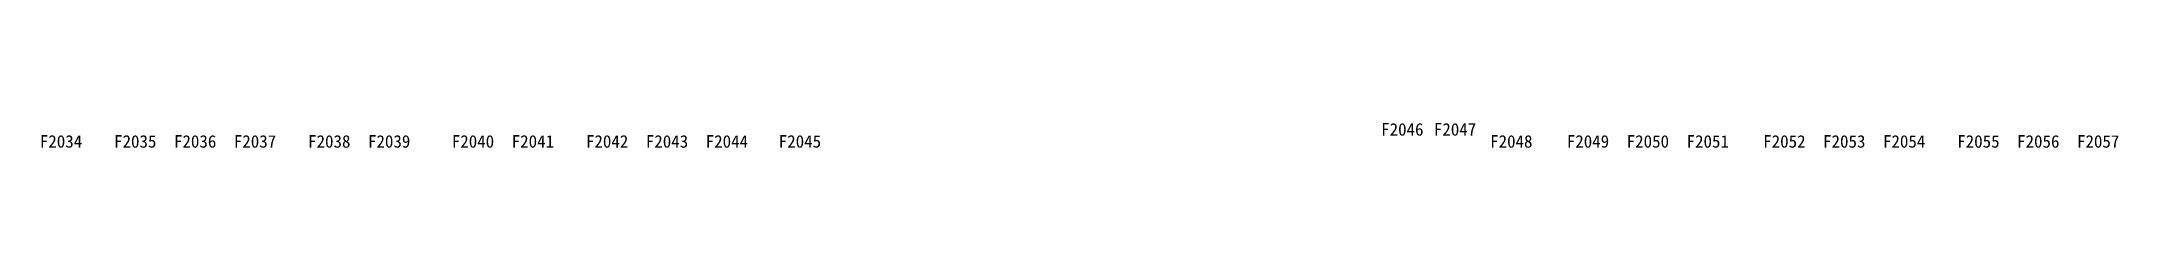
# Model space of a CAD drawing. Header units: millimetres. Extents: x -990709 to 218990, y -633409 to -276709.
# Drawn here: x -960613 to -873902, y -324164 to -323136 of the extents above; entities that cross this region are included whole.
import ezdxf
from ezdxf.enums import TextEntityAlignment as Align

# ---------------------------------------------------------------- set-up
doc = ezdxf.new("R2010")
doc.units = ezdxf.units.MM
doc.header["$LTSCALE"] = 100
doc.layers.add('A-TITLE', color=222, linetype='Continuous')
doc.styles.add('华文细黑', font='STXIHEI.TTF')

msp = doc.modelspace()

# ---------------------------------------------------------------- texts
at = {"layer": 'A-TITLE', "style": '华文细黑'}
for s, p in [('F2046', (-903800, -323400, 0)), ('F2047', (-901600, -323400, 0)), ('F2034', (-959800, -323900, 0)), ('F2035', (-956700, -323900, 0)), ('F2036', (-954200, -323900, 0)), ('F2037', (-951700, -323900, 0)), ('F2038', (-948600, -323900, 0)), ('F2039', (-946100, -323900, 0)), ('F2040', (-942600, -323900, 0)), ('F2041', (-940100, -323900, 0)), ('F2042', (-937000, -323900, 0)), ('F2043', (-934500, -323900, 0)), ('F2044', (-932000, -323900, 0)), ('F2045', (-928950, -323900, 0)), ('F2048', (-899250, -323900, 0)), ('F2049', (-896050, -323900, 0)), ('F2050', (-893550, -323900, 0)), ('F2051', (-891050, -323900, 0)), ('F2052', (-887850, -323900, 0)), ('F2053', (-885350, -323900, 0)), ('F2054', (-882850, -323900, 0)), ('F2055', (-879750, -323900, 0)), ('F2056', (-877250, -323900, 0)), ('F2057', (-874750, -323900, 0))]:
    msp.add_text(s, height=520, dxfattribs=at).set_placement(p, align=Align.MIDDLE)

doc.saveas('drawing.dxf')
